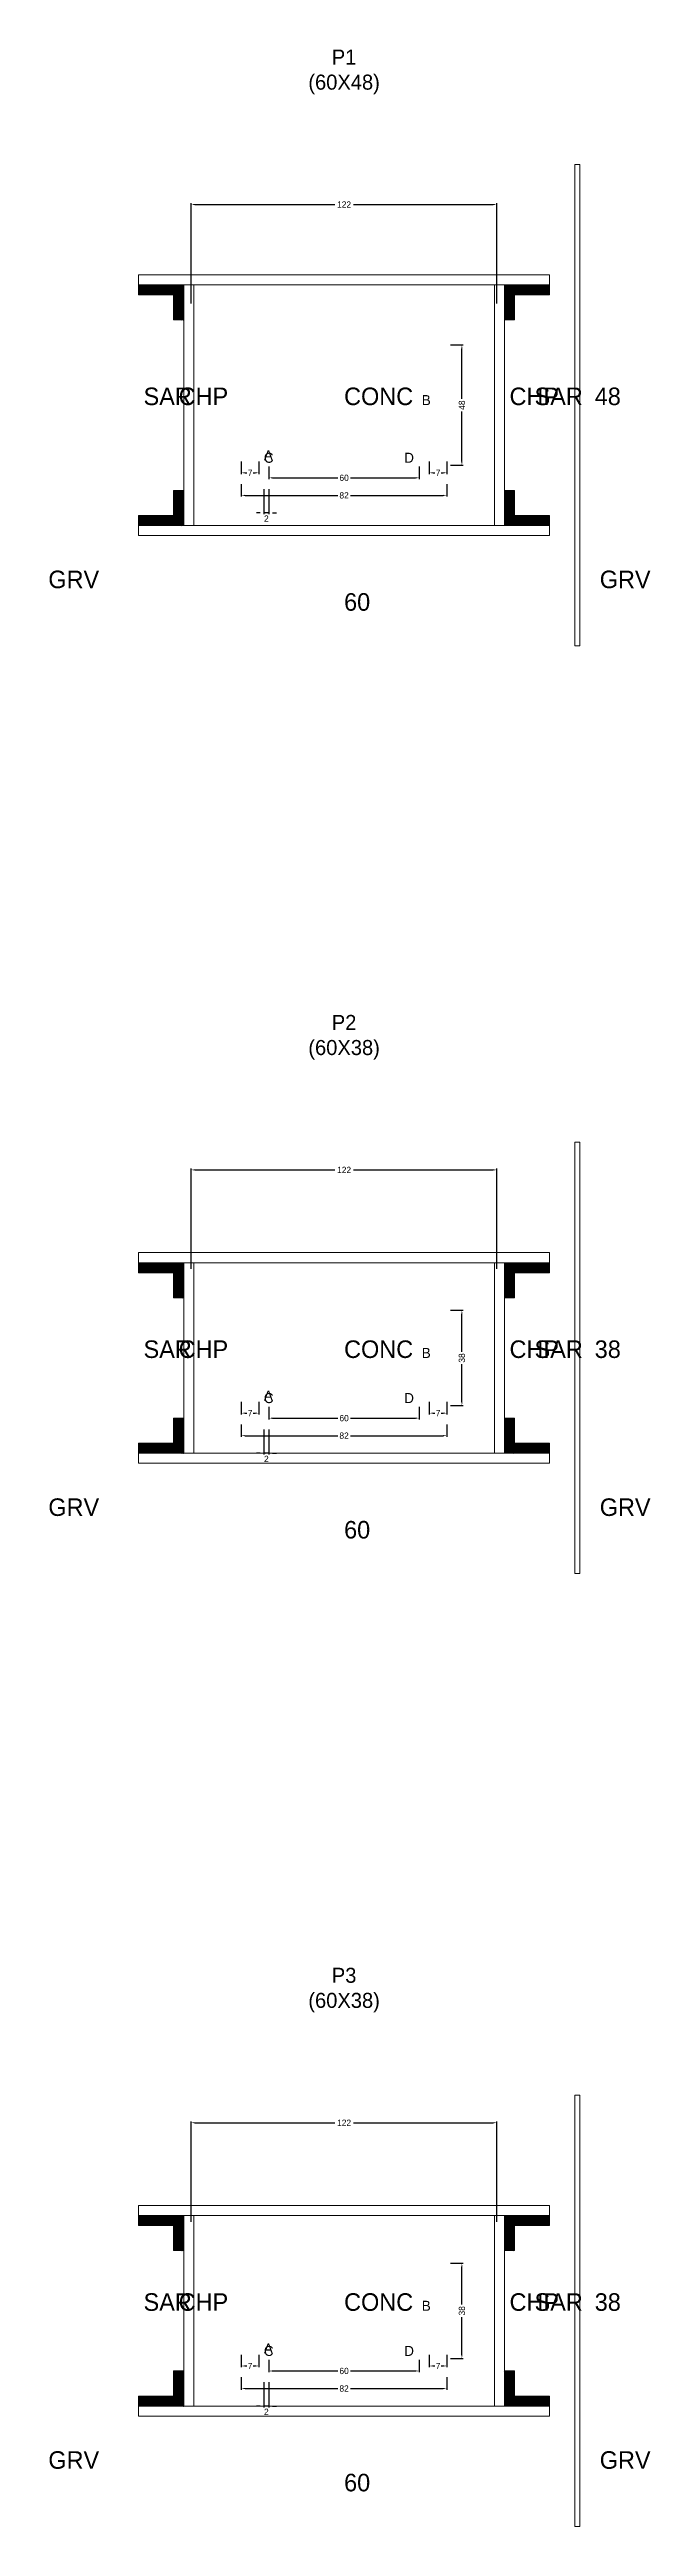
# Model space of a CAD drawing. Header units: centimetres. Extents: x -13000 to 4299, y -7226 to 295.
# Drawn here: x -118 to 122, y -706 to 282 of the extents above; entities that cross this region are included whole.
import ezdxf

# ---------------------------------------------------------------- set-up
doc = ezdxf.new("R2010")
doc.units = ezdxf.units.CM
for name, color, linetype in [('COTA', 241, 'Continuous'), ('Hachura', 251, 'Continuous'), ('NOMENCLATURA', 7, 'Continuous'), ('SARRAFO', 251, 'Continuous'), ('Texto Seção', 7, 'Continuous')]:
    doc.layers.add(name, color=color, linetype=linetype)
doc.dimstyles.new('cotax2', dxfattribs={"dimtxt": 2.5, "dimasz": 1.5, "dimexe": 0.5, "dimexo": 0.5, "dimgap": 0.5, "dimtad": 1, "dimcen": 2.5, "dimazin": 3, "dimtfac": 1, "dimtmove": 0, "dimatfit": 3})

msp = doc.modelspace()

# ---------------------------------------------------------------- texts
at = {"layer": 'NOMENCLATURA'}
for s, p in [('B', (31, 140)), ('A', (-32, 118)), ('C', (-32, 117)), ('D', (24, 117)), ('B', (31, -240)), ('A', (-32, -257)), ('C', (-32, -258)), ('D', (24, -258)), ('B', (31, -620)), ('A', (-32, -637)), ('C', (-32, -638)), ('D', (24, -638))]:
    msp.add_text(s, height=4, dxfattribs=at).set_placement(p)
at = {"layer": 'NOMENCLATURA', "char_height": 6, "attachment_point": 8}
for s, insert in [('P1\\P(60X48)', (0, 264)), ('P2\\P(60X38)', (0, -121)), ('P3\\P(60X38)', (0, -501))]:
    msp.add_mtext(s, dxfattribs=dict(at, insert=insert))
at = {"layer": 'Texto Seção'}
for s, p in [('SAR', (-80, 140)), ('CHP', (-66, 140)), ('CONC', (0, 140)), ('CHP', (66, 140)), ('SAR', (76, 140)), ('48', (100, 140)), ('GRV', (-118, 67)), ('GRV', (102, 67)), ('60', (0, 58)), ('SAR', (-80, -240)), ('CHP', (-66, -240)), ('CONC', (0, -240)), ('CHP', (66, -240)), ('SAR', (76, -240)), ('38', (100, -240)), ('GRV', (-118, -303)), ('GRV', (102, -303)), ('60', (0, -312)), ('SAR', (-80, -620)), ('CHP', (-66, -620)), ('CONC', (0, -620)), ('CHP', (66, -620)), ('SAR', (76, -620)), ('38', (100, -620)), ('GRV', (-118, -683)), ('GRV', (102, -683)), ('60', (0, -692))]:
    msp.add_text(s, height=7, dxfattribs=at).set_placement(p)

# ---------------------------------------------------------------- blocks, each defined once
blk = doc.blocks.new('_CLOSEDFILLED')
at = {"color": 0, "linetype": 'BYBLOCK'}
blk.add_solid([(-1, 0.16), (0, 0), (-1, -0.16)], dxfattribs=at)
blk = doc.blocks.new('*D82')
for p, q in [((-41, -646.5), (-41, -651.5)), ((-39.5, -651), (-2.5, -651)), ((2.5, -651), (39.5, -651)), ((41, -646.5), (41, -651.5))]:
    blk.add_line(p, q)
at = {"layer": 'Defpoints'}
for p in [(-41, -646), (-41, -651), (41, -646)]:
    blk.add_point(p, dxfattribs=at)
at = {"layer": 'COTA', "xscale": 1.5, "yscale": 1.5, "rotation": 180}
blk.add_blockref('_CLOSEDFILLED', (-41, -651), dxfattribs=at)
at = {"layer": 'COTA', "xscale": 1.5, "yscale": 1.5}
blk.add_blockref('_CLOSEDFILLED', (41, -651), dxfattribs=at)
at = {"layer": 'COTA', "insert": (0, -651), "char_height": 2.5, "attachment_point": 5}
blk.add_mtext('82', dxfattribs=at)
blk = doc.blocks.new('*D83')
for p, q in [((-30, -639.5), (-30, -644.5)), ((30, -639.5), (30, -644.5)), ((-28.5, -644), (-2.5, -644)), ((2.5, -644), (28.5, -644))]:
    blk.add_line(p, q)
at = {"layer": 'Defpoints'}
for p in [(-30, -639), (30, -639), (-30, -644)]:
    blk.add_point(p, dxfattribs=at)
at = {"layer": 'COTA', "xscale": 1.5, "yscale": 1.5, "rotation": 180}
blk.add_blockref('_CLOSEDFILLED', (-30, -644), dxfattribs=at)
at = {"layer": 'COTA', "xscale": 1.5, "yscale": 1.5}
blk.add_blockref('_CLOSEDFILLED', (30, -644), dxfattribs=at)
at = {"layer": 'COTA', "insert": (0, -644), "char_height": 2.5, "attachment_point": 5}
blk.add_mtext('60', dxfattribs=at)
blk = doc.blocks.new('*D84')
for p, q in [((42.5, -601), (47.5, -601)), ((47, -617.5), (47, -602.5)), ((47, -637.5), (47, -622.5)), ((42.5, -639), (47.5, -639))]:
    blk.add_line(p, q)
at = {"layer": 'Defpoints'}
for p in [(42, -601), (42, -639), (47, -639)]:
    blk.add_point(p, dxfattribs=at)
at = {"layer": 'COTA', "xscale": 1.5, "yscale": 1.5}
for p, rotation in [((47, -601), 90), ((47, -639), 270)]:
    blk.add_blockref('_CLOSEDFILLED', p, dxfattribs=dict(at, rotation=rotation))
at = {"layer": 'COTA', "insert": (47, -620), "char_height": 2.5, "attachment_point": 5, "rotation": 90}
blk.add_mtext('38', dxfattribs=at)
blk = doc.blocks.new('*D85')
for p, q in [((-41, -637.5), (-41, -642.5)), ((-39.5, -642), (-38.75, -642)), ((-36.25, -642), (-35.5, -642)), ((-34, -637.5), (-34, -642.5))]:
    blk.add_line(p, q)
at = {"layer": 'Defpoints'}
for p in [(-41, -637), (-41, -642), (-34, -637)]:
    blk.add_point(p, dxfattribs=at)
at = {"layer": 'COTA', "xscale": 1.5, "yscale": 1.5, "rotation": 180}
blk.add_blockref('_CLOSEDFILLED', (-41, -642), dxfattribs=at)
at = {"layer": 'COTA', "xscale": 1.5, "yscale": 1.5}
blk.add_blockref('_CLOSEDFILLED', (-34, -642), dxfattribs=at)
at = {"layer": 'COTA', "insert": (-37.5, -642), "char_height": 2.5, "attachment_point": 5}
blk.add_mtext('7', dxfattribs=at)
blk = doc.blocks.new('*D86')
for p, q in [((34, -637.5), (34, -642.5)), ((35.5, -642), (36.25, -642)), ((38.75, -642), (39.5, -642)), ((41, -637.5), (41, -642.5))]:
    blk.add_line(p, q)
at = {"layer": 'Defpoints'}
for p in [(34, -637), (34, -642), (41, -637)]:
    blk.add_point(p, dxfattribs=at)
at = {"layer": 'COTA', "xscale": 1.5, "yscale": 1.5, "rotation": 180}
blk.add_blockref('_CLOSEDFILLED', (34, -642), dxfattribs=at)
at = {"layer": 'COTA', "xscale": 1.5, "yscale": 1.5}
blk.add_blockref('_CLOSEDFILLED', (41, -642), dxfattribs=at)
at = {"layer": 'COTA', "insert": (37.5, -642), "char_height": 2.5, "attachment_point": 5}
blk.add_mtext('7', dxfattribs=at)
blk = doc.blocks.new('*D87')
for p, q in [((-61, -584.5), (-61, -544.5)), ((-59.5, -545), (-3.75, -545)), ((3.75, -545), (59.5, -545)), ((61, -584.5), (61, -544.5))]:
    blk.add_line(p, q)
at = {"layer": 'Defpoints'}
for p in [(-61, -545), (-61, -585), (61, -585)]:
    blk.add_point(p, dxfattribs=at)
at = {"layer": 'COTA', "xscale": 1.5, "yscale": 1.5, "rotation": 180}
blk.add_blockref('_CLOSEDFILLED', (-61, -545), dxfattribs=at)
at = {"layer": 'COTA', "xscale": 1.5, "yscale": 1.5}
blk.add_blockref('_CLOSEDFILLED', (61, -545), dxfattribs=at)
at = {"layer": 'COTA', "insert": (0, -545), "char_height": 2.5, "attachment_point": 5}
blk.add_mtext('122', dxfattribs=at)
blk = doc.blocks.new('*D48')
for p, q in [((-41, -266.5), (-41, -271.5)), ((41, -266.5), (41, -271.5)), ((-39.5, -271), (-2.5, -271)), ((2.5, -271), (39.5, -271))]:
    blk.add_line(p, q)
at = {"layer": 'Defpoints'}
for p in [(-41, -266), (41, -266), (-41, -271)]:
    blk.add_point(p, dxfattribs=at)
at = {"layer": 'COTA', "xscale": 1.5, "yscale": 1.5, "rotation": 180}
blk.add_blockref('_CLOSEDFILLED', (-41, -271), dxfattribs=at)
at = {"layer": 'COTA', "xscale": 1.5, "yscale": 1.5}
blk.add_blockref('_CLOSEDFILLED', (41, -271), dxfattribs=at)
at = {"layer": 'COTA', "insert": (0, -271), "char_height": 2.5, "attachment_point": 5}
blk.add_mtext('82', dxfattribs=at)
blk = doc.blocks.new('*D49')
for p, q in [((-30, -259.5), (-30, -264.5)), ((-28.5, -264), (-2.5, -264)), ((2.5, -264), (28.5, -264)), ((30, -259.5), (30, -264.5))]:
    blk.add_line(p, q)
at = {"layer": 'Defpoints'}
for p in [(-30, -259), (-30, -264), (30, -259)]:
    blk.add_point(p, dxfattribs=at)
at = {"layer": 'COTA', "xscale": 1.5, "yscale": 1.5, "rotation": 180}
blk.add_blockref('_CLOSEDFILLED', (-30, -264), dxfattribs=at)
at = {"layer": 'COTA', "xscale": 1.5, "yscale": 1.5}
blk.add_blockref('_CLOSEDFILLED', (30, -264), dxfattribs=at)
at = {"layer": 'COTA', "insert": (0, -264), "char_height": 2.5, "attachment_point": 5}
blk.add_mtext('60', dxfattribs=at)
blk = doc.blocks.new('*D50')
for p, q in [((42.5, -221), (47.5, -221)), ((47, -237.5), (47, -222.5)), ((47, -257.5), (47, -242.5)), ((42.5, -259), (47.5, -259))]:
    blk.add_line(p, q)
at = {"layer": 'Defpoints'}
for p in [(42, -221), (42, -259), (47, -259)]:
    blk.add_point(p, dxfattribs=at)
at = {"layer": 'COTA', "xscale": 1.5, "yscale": 1.5}
for p, rotation in [((47, -221), 90), ((47, -259), 270)]:
    blk.add_blockref('_CLOSEDFILLED', p, dxfattribs=dict(at, rotation=rotation))
at = {"layer": 'COTA', "insert": (47, -240), "char_height": 2.5, "attachment_point": 5, "rotation": 90}
blk.add_mtext('38', dxfattribs=at)
blk = doc.blocks.new('*D51')
for p, q in [((-41, -257.5), (-41, -262.5)), ((-39.5, -262), (-38.75, -262)), ((-36.25, -262), (-35.5, -262)), ((-34, -257.5), (-34, -262.5))]:
    blk.add_line(p, q)
at = {"layer": 'Defpoints'}
for p in [(-41, -257), (-41, -262), (-34, -257)]:
    blk.add_point(p, dxfattribs=at)
at = {"layer": 'COTA', "xscale": 1.5, "yscale": 1.5, "rotation": 180}
blk.add_blockref('_CLOSEDFILLED', (-41, -262), dxfattribs=at)
at = {"layer": 'COTA', "xscale": 1.5, "yscale": 1.5}
blk.add_blockref('_CLOSEDFILLED', (-34, -262), dxfattribs=at)
at = {"layer": 'COTA', "insert": (-37.5, -262), "char_height": 2.5, "attachment_point": 5}
blk.add_mtext('7', dxfattribs=at)
blk = doc.blocks.new('*D52')
for p, q in [((34, -257.5), (34, -262.5)), ((35.5, -262), (36.25, -262)), ((38.75, -262), (39.5, -262)), ((41, -257.5), (41, -262.5))]:
    blk.add_line(p, q)
at = {"layer": 'Defpoints'}
for p in [(34, -257), (34, -262), (41, -257)]:
    blk.add_point(p, dxfattribs=at)
at = {"layer": 'COTA', "xscale": 1.5, "yscale": 1.5, "rotation": 180}
blk.add_blockref('_CLOSEDFILLED', (34, -262), dxfattribs=at)
at = {"layer": 'COTA', "xscale": 1.5, "yscale": 1.5}
blk.add_blockref('_CLOSEDFILLED', (41, -262), dxfattribs=at)
at = {"layer": 'COTA', "insert": (37.5, -262), "char_height": 2.5, "attachment_point": 5}
blk.add_mtext('7', dxfattribs=at)
blk = doc.blocks.new('*D53')
for p, q in [((-61, -204.5), (-61, -164.5)), ((-59.5, -165), (-3.75, -165)), ((3.75, -165), (59.5, -165)), ((61, -204.5), (61, -164.5))]:
    blk.add_line(p, q)
at = {"layer": 'Defpoints'}
for p in [(-61, -165), (-61, -205), (61, -205)]:
    blk.add_point(p, dxfattribs=at)
at = {"layer": 'COTA', "xscale": 1.5, "yscale": 1.5, "rotation": 180}
blk.add_blockref('_CLOSEDFILLED', (-61, -165), dxfattribs=at)
at = {"layer": 'COTA', "xscale": 1.5, "yscale": 1.5}
blk.add_blockref('_CLOSEDFILLED', (61, -165), dxfattribs=at)
at = {"layer": 'COTA', "insert": (0, -165), "char_height": 2.5, "attachment_point": 5}
blk.add_mtext('122', dxfattribs=at)
blk = doc.blocks.new('*D14')
for p, q in [((-41, 108.5), (-41, 103.5)), ((-39.5, 104), (-2.5, 104)), ((2.5, 104), (39.5, 104)), ((41, 108.5), (41, 103.5))]:
    blk.add_line(p, q)
at = {"layer": 'Defpoints'}
for p in [(-41, 109), (41, 109), (-41, 104)]:
    blk.add_point(p, dxfattribs=at)
at = {"layer": 'COTA', "xscale": 1.5, "yscale": 1.5, "rotation": 180}
blk.add_blockref('_CLOSEDFILLED', (-41, 104), dxfattribs=at)
at = {"layer": 'COTA', "xscale": 1.5, "yscale": 1.5}
blk.add_blockref('_CLOSEDFILLED', (41, 104), dxfattribs=at)
at = {"layer": 'COTA', "insert": (0, 104), "char_height": 2.5, "attachment_point": 5}
blk.add_mtext('82', dxfattribs=at)
blk = doc.blocks.new('*D15')
for p, q in [((-30, 115.5), (-30, 110.5)), ((-28.5, 111), (-2.5, 111)), ((2.5, 111), (28.5, 111)), ((30, 115.5), (30, 110.5))]:
    blk.add_line(p, q)
at = {"layer": 'Defpoints'}
for p in [(-30, 116), (-30, 111), (30, 116)]:
    blk.add_point(p, dxfattribs=at)
at = {"layer": 'COTA', "xscale": 1.5, "yscale": 1.5, "rotation": 180}
blk.add_blockref('_CLOSEDFILLED', (-30, 111), dxfattribs=at)
at = {"layer": 'COTA', "xscale": 1.5, "yscale": 1.5}
blk.add_blockref('_CLOSEDFILLED', (30, 111), dxfattribs=at)
at = {"layer": 'COTA', "insert": (0, 111), "char_height": 2.5, "attachment_point": 5}
blk.add_mtext('60', dxfattribs=at)
blk = doc.blocks.new('*D16')
for p, q in [((42.5, 164), (47.5, 164)), ((47, 142.5), (47, 162.5)), ((47, 117.5), (47, 137.5)), ((42.5, 116), (47.5, 116))]:
    blk.add_line(p, q)
at = {"layer": 'Defpoints'}
for p in [(42, 164), (42, 116), (47, 116)]:
    blk.add_point(p, dxfattribs=at)
at = {"layer": 'COTA', "xscale": 1.5, "yscale": 1.5}
for p, rotation in [((47, 164), 90), ((47, 116), 270)]:
    blk.add_blockref('_CLOSEDFILLED', p, dxfattribs=dict(at, rotation=rotation))
at = {"layer": 'COTA', "insert": (47, 140), "char_height": 2.5, "attachment_point": 5, "rotation": 90}
blk.add_mtext('48', dxfattribs=at)
blk = doc.blocks.new('*D17')
for p, q in [((-41, 117.5), (-41, 112.5)), ((-39.5, 113), (-38.75, 113)), ((-36.25, 113), (-35.5, 113)), ((-34, 117.5), (-34, 112.5))]:
    blk.add_line(p, q)
at = {"layer": 'Defpoints'}
for p in [(-41, 118), (-41, 113), (-34, 118)]:
    blk.add_point(p, dxfattribs=at)
at = {"layer": 'COTA', "xscale": 1.5, "yscale": 1.5, "rotation": 180}
blk.add_blockref('_CLOSEDFILLED', (-41, 113), dxfattribs=at)
at = {"layer": 'COTA', "xscale": 1.5, "yscale": 1.5}
blk.add_blockref('_CLOSEDFILLED', (-34, 113), dxfattribs=at)
at = {"layer": 'COTA', "insert": (-37.5, 113), "char_height": 2.5, "attachment_point": 5}
blk.add_mtext('7', dxfattribs=at)
blk = doc.blocks.new('*D18')
for p, q in [((34, 117.5), (34, 112.5)), ((35.5, 113), (36.25, 113)), ((38.75, 113), (39.5, 113)), ((41, 117.5), (41, 112.5))]:
    blk.add_line(p, q)
at = {"layer": 'Defpoints'}
for p in [(34, 118), (34, 113), (41, 118)]:
    blk.add_point(p, dxfattribs=at)
at = {"layer": 'COTA', "xscale": 1.5, "yscale": 1.5, "rotation": 180}
blk.add_blockref('_CLOSEDFILLED', (34, 113), dxfattribs=at)
at = {"layer": 'COTA', "xscale": 1.5, "yscale": 1.5}
blk.add_blockref('_CLOSEDFILLED', (41, 113), dxfattribs=at)
at = {"layer": 'COTA', "insert": (37.5, 113), "char_height": 2.5, "attachment_point": 5}
blk.add_mtext('7', dxfattribs=at)
blk = doc.blocks.new('*D19')
for p, q in [((-61, 180.5), (-61, 220.5)), ((-59.5, 220), (-3.75, 220)), ((3.75, 220), (59.5, 220)), ((61, 180.5), (61, 220.5))]:
    blk.add_line(p, q)
at = {"layer": 'Defpoints'}
for p in [(-61, 220), (-61, 180), (61, 180)]:
    blk.add_point(p, dxfattribs=at)
at = {"layer": 'COTA', "xscale": 1.5, "yscale": 1.5, "rotation": 180}
blk.add_blockref('_CLOSEDFILLED', (-61, 220), dxfattribs=at)
at = {"layer": 'COTA', "xscale": 1.5, "yscale": 1.5}
blk.add_blockref('_CLOSEDFILLED', (61, 220), dxfattribs=at)
at = {"layer": 'COTA', "insert": (0, 220), "char_height": 2.5, "attachment_point": 5}
blk.add_mtext('122', dxfattribs=at)

# ---------------------------------------------------------------- dimensions: what is measured, and where the dimension line sits
at = {"layer": 'COTA'}
for base, p1, p2, picture, middle in [((-61, 220), (-61, 180), (61, 180), '*D19', (0, 220)), ((-41, 113), (-41, 118), (-34, 118), '*D17', (-37.5, 113)), ((-41, 104), (-41, 109), (41, 109), '*D14', (0, 104)), ((-30, 111), (-30, 116), (30, 116), '*D15', (0, 111)), ((34, 113), (34, 118), (41, 118), '*D18', (37.5, 113)), ((-61, -165), (-61, -205), (61, -205), '*D53', (0, -165)), ((-41, -262), (-41, -257), (-34, -257), '*D51', (-37.5, -262)), ((-41, -271), (-41, -266), (41, -266), '*D48', (0, -271)), ((-30, -264), (-30, -259), (30, -259), '*D49', (0, -264)), ((34, -262), (34, -257), (41, -257), '*D52', (37.5, -262)), ((-61, -545), (-61, -585), (61, -585), '*D87', (0, -545)), ((-41, -642), (-41, -637), (-34, -637), '*D85', (-37.5, -642)), ((-30, -644), (-30, -639), (30, -639), '*D83', (0, -644)), ((34, -642), (34, -637), (41, -637), '*D86', (37.5, -642)), ((-41, -651), (-41, -646), (41, -646), '*D82', (0, -651))]:
    dim = msp.add_linear_dim(base=base, p1=p1, p2=p2, dimstyle='cotax2', dxfattribs=at)
    dim.commit()
    dim.dimension.update_dxf_attribs({"geometry": picture, "text_midpoint": middle})
for base, p1, p2, picture, middle in [((47, 116), (42, 116), (42, 164), '*D16', (47, 140)), ((47, -259), (42, -259), (42, -221), '*D50', (47, -240)), ((47, -639), (42, -639), (42, -601), '*D84', (47, -620))]:
    dim = msp.add_linear_dim(base=base, p1=p1, p2=p2, angle=90, dimstyle='cotax2', dxfattribs=at)
    dim.commit()
    dim.dimension.update_dxf_attribs({"geometry": picture, "text_midpoint": middle})
for base, p1, p2 in [((-30, 97), (-30, 107), (-32, 107)), ((-30, -278), (-30, -268), (-32, -268)), ((-30, -658), (-30, -648), (-32, -648))]:
    msp.add_linear_dim(base=base, p1=p1, p2=p2, dimstyle='cotax2', dxfattribs=at).render()

# ---------------------------------------------------------------- hatches: boundary and pattern name
at = {"layer": 'SARRAFO'}
h = msp.add_hatch(dxfattribs=at)
h.set_pattern_fill('SOLID', scale=2)
h.paths.add_polyline_path([(-82, 184), (-68, 184), (-68, 188), (-82, 188)])
h = msp.add_hatch(dxfattribs=at)
h.set_pattern_fill('SOLID', scale=2)
h.paths.add_polyline_path([(-68, 174), (-64, 174), (-64, 188), (-68, 188)])
h = msp.add_hatch(dxfattribs=at)
h.set_pattern_fill('SOLID', scale=2)
h.paths.add_polyline_path([(64, 174), (68, 174), (68, 188), (64, 188)])
h = msp.add_hatch(dxfattribs=at)
h.set_pattern_fill('SOLID', scale=2)
h.paths.add_polyline_path([(68, 184), (82, 184), (82, 188), (68, 188)])
h = msp.add_hatch(dxfattribs=at)
h.set_pattern_fill('SOLID', scale=2)
h.paths.add_polyline_path([(-68, 92), (-64, 92), (-64, 106), (-68, 106)])
h = msp.add_hatch(dxfattribs=at)
h.set_pattern_fill('SOLID', scale=2)
h.paths.add_polyline_path([(64, 92), (68, 92), (68, 106), (64, 106)])
h = msp.add_hatch(dxfattribs=at)
h.set_pattern_fill('SOLID', scale=2)
h.paths.add_polyline_path([(-82, 92), (-68, 92), (-68, 96), (-82, 96)])
h = msp.add_hatch(dxfattribs=at)
h.set_pattern_fill('SOLID', scale=2)
h.paths.add_polyline_path([(68, 92), (82, 92), (82, 96), (68, 96)])
h = msp.add_hatch(dxfattribs=at)
h.set_pattern_fill('SOLID', scale=2)
h.paths.add_polyline_path([(-82, -206), (-68, -206), (-68, -202), (-82, -202)])
h = msp.add_hatch(dxfattribs=at)
h.set_pattern_fill('SOLID', scale=2)
h.paths.add_polyline_path([(-68, -216), (-64, -216), (-64, -202), (-68, -202)])
h = msp.add_hatch(dxfattribs=at)
h.set_pattern_fill('SOLID', scale=2)
h.paths.add_polyline_path([(64, -216), (68, -216), (68, -202), (64, -202)])
h = msp.add_hatch(dxfattribs=at)
h.set_pattern_fill('SOLID', scale=2)
h.paths.add_polyline_path([(68, -206), (82, -206), (82, -202), (68, -202)])
h = msp.add_hatch(dxfattribs=at)
h.set_pattern_fill('SOLID', scale=2)
h.paths.add_polyline_path([(-68, -278), (-64, -278), (-64, -264), (-68, -264)])
h = msp.add_hatch(dxfattribs=at)
h.set_pattern_fill('SOLID', scale=2)
h.paths.add_polyline_path([(64, -278), (68, -278), (68, -264), (64, -264)])
h = msp.add_hatch(dxfattribs=at)
h.set_pattern_fill('SOLID', scale=2)
h.paths.add_polyline_path([(-82, -278), (-68, -278), (-68, -274), (-82, -274)])
h = msp.add_hatch(dxfattribs=at)
h.set_pattern_fill('SOLID', scale=2)
h.paths.add_polyline_path([(68, -278), (82, -278), (82, -274), (68, -274)])
h = msp.add_hatch(dxfattribs=at)
h.set_pattern_fill('SOLID', scale=2)
h.paths.add_polyline_path([(-82, -586), (-68, -586), (-68, -582), (-82, -582)])
h = msp.add_hatch(dxfattribs=at)
h.set_pattern_fill('SOLID', scale=2)
h.paths.add_polyline_path([(-68, -596), (-64, -596), (-64, -582), (-68, -582)])
h = msp.add_hatch(dxfattribs=at)
h.set_pattern_fill('SOLID', scale=2)
h.paths.add_polyline_path([(64, -596), (68, -596), (68, -582), (64, -582)])
h = msp.add_hatch(dxfattribs=at)
h.set_pattern_fill('SOLID', scale=2)
h.paths.add_polyline_path([(68, -586), (82, -586), (82, -582), (68, -582)])
h = msp.add_hatch(dxfattribs=at)
h.set_pattern_fill('SOLID', scale=2)
h.paths.add_polyline_path([(-68, -658), (-64, -658), (-64, -644), (-68, -644)])
h = msp.add_hatch(dxfattribs=at)
h.set_pattern_fill('SOLID', scale=2)
h.paths.add_polyline_path([(64, -658), (68, -658), (68, -644), (64, -644)])
h = msp.add_hatch(dxfattribs=at)
h.set_pattern_fill('SOLID', scale=2)
h.paths.add_polyline_path([(-82, -658), (-68, -658), (-68, -654), (-82, -654)])
h = msp.add_hatch(dxfattribs=at)
h.set_pattern_fill('SOLID', scale=2)
h.paths.add_polyline_path([(68, -658), (82, -658), (82, -654), (68, -654)])

# ---------------------------------------------------------------- linework, layer by layer
at = {"layer": 'Hachura', "lineweight": 13}
for points in [[(92, 44), (94, 44), (94, 236), (92, 236)], [(92, -326), (94, -326), (94, -154), (92, -154)], [(92, -706), (94, -706), (94, -534), (92, -534)]]:
    msp.add_lwpolyline(points, close=True, dxfattribs=at)
at = {"layer": 'Hachura', "lineweight": 18}
for points in [[(-82, 188), (82, 188), (82, 192), (-82, 192)], [(-64, 92), (-60, 92), (-60, 188), (-64, 188)], [(60, 92), (64, 92), (64, 188), (60, 188)], [(-82, 88), (82, 88), (82, 92), (-82, 92)], [(-82, -202), (82, -202), (82, -198), (-82, -198)], [(-64, -278), (-60, -278), (-60, -202), (-64, -202)], [(60, -278), (64, -278), (64, -202), (60, -202)], [(-82, -282), (82, -282), (82, -278), (-82, -278)], [(-82, -582), (82, -582), (82, -578), (-82, -578)], [(-64, -658), (-60, -658), (-60, -582), (-64, -582)], [(60, -658), (64, -658), (64, -582), (60, -582)], [(-82, -662), (82, -662), (82, -658), (-82, -658)]]:
    msp.add_lwpolyline(points, close=True, dxfattribs=at)
at = {"layer": 'SARRAFO', "lineweight": 13}
for points in [[(-82, 184), (-68, 184), (-68, 188), (-82, 188)], [(-68, 174), (-64, 174), (-64, 188), (-68, 188)], [(64, 174), (68, 174), (68, 188), (64, 188)], [(68, 184), (82, 184), (82, 188), (68, 188)], [(-68, 92), (-64, 92), (-64, 106), (-68, 106)], [(64, 92), (68, 92), (68, 106), (64, 106)], [(-82, 92), (-68, 92), (-68, 96), (-82, 96)], [(68, 92), (82, 92), (82, 96), (68, 96)], [(-82, -206), (-68, -206), (-68, -202), (-82, -202)], [(-68, -216), (-64, -216), (-64, -202), (-68, -202)], [(64, -216), (68, -216), (68, -202), (64, -202)], [(68, -206), (82, -206), (82, -202), (68, -202)], [(-68, -278), (-64, -278), (-64, -264), (-68, -264)], [(64, -278), (68, -278), (68, -264), (64, -264)], [(-82, -278), (-68, -278), (-68, -274), (-82, -274)], [(68, -278), (82, -278), (82, -274), (68, -274)], [(-82, -586), (-68, -586), (-68, -582), (-82, -582)], [(-68, -596), (-64, -596), (-64, -582), (-68, -582)], [(64, -596), (68, -596), (68, -582), (64, -582)], [(68, -586), (82, -586), (82, -582), (68, -582)], [(-68, -658), (-64, -658), (-64, -644), (-68, -644)], [(64, -658), (68, -658), (68, -644), (64, -644)], [(-82, -658), (-68, -658), (-68, -654), (-82, -654)], [(68, -658), (82, -658), (82, -654), (68, -654)]]:
    msp.add_lwpolyline(points, close=True, dxfattribs=at)

msp.set_redraw_order([(e.dxf.handle, doc.entitydb.next_handle()) for e in msp.query("TEXT MTEXT ATTDEF DIMENSION ARC_DIMENSION")])  # texts and dimensions are drawn at this point

doc.saveas('drawing.dxf')
